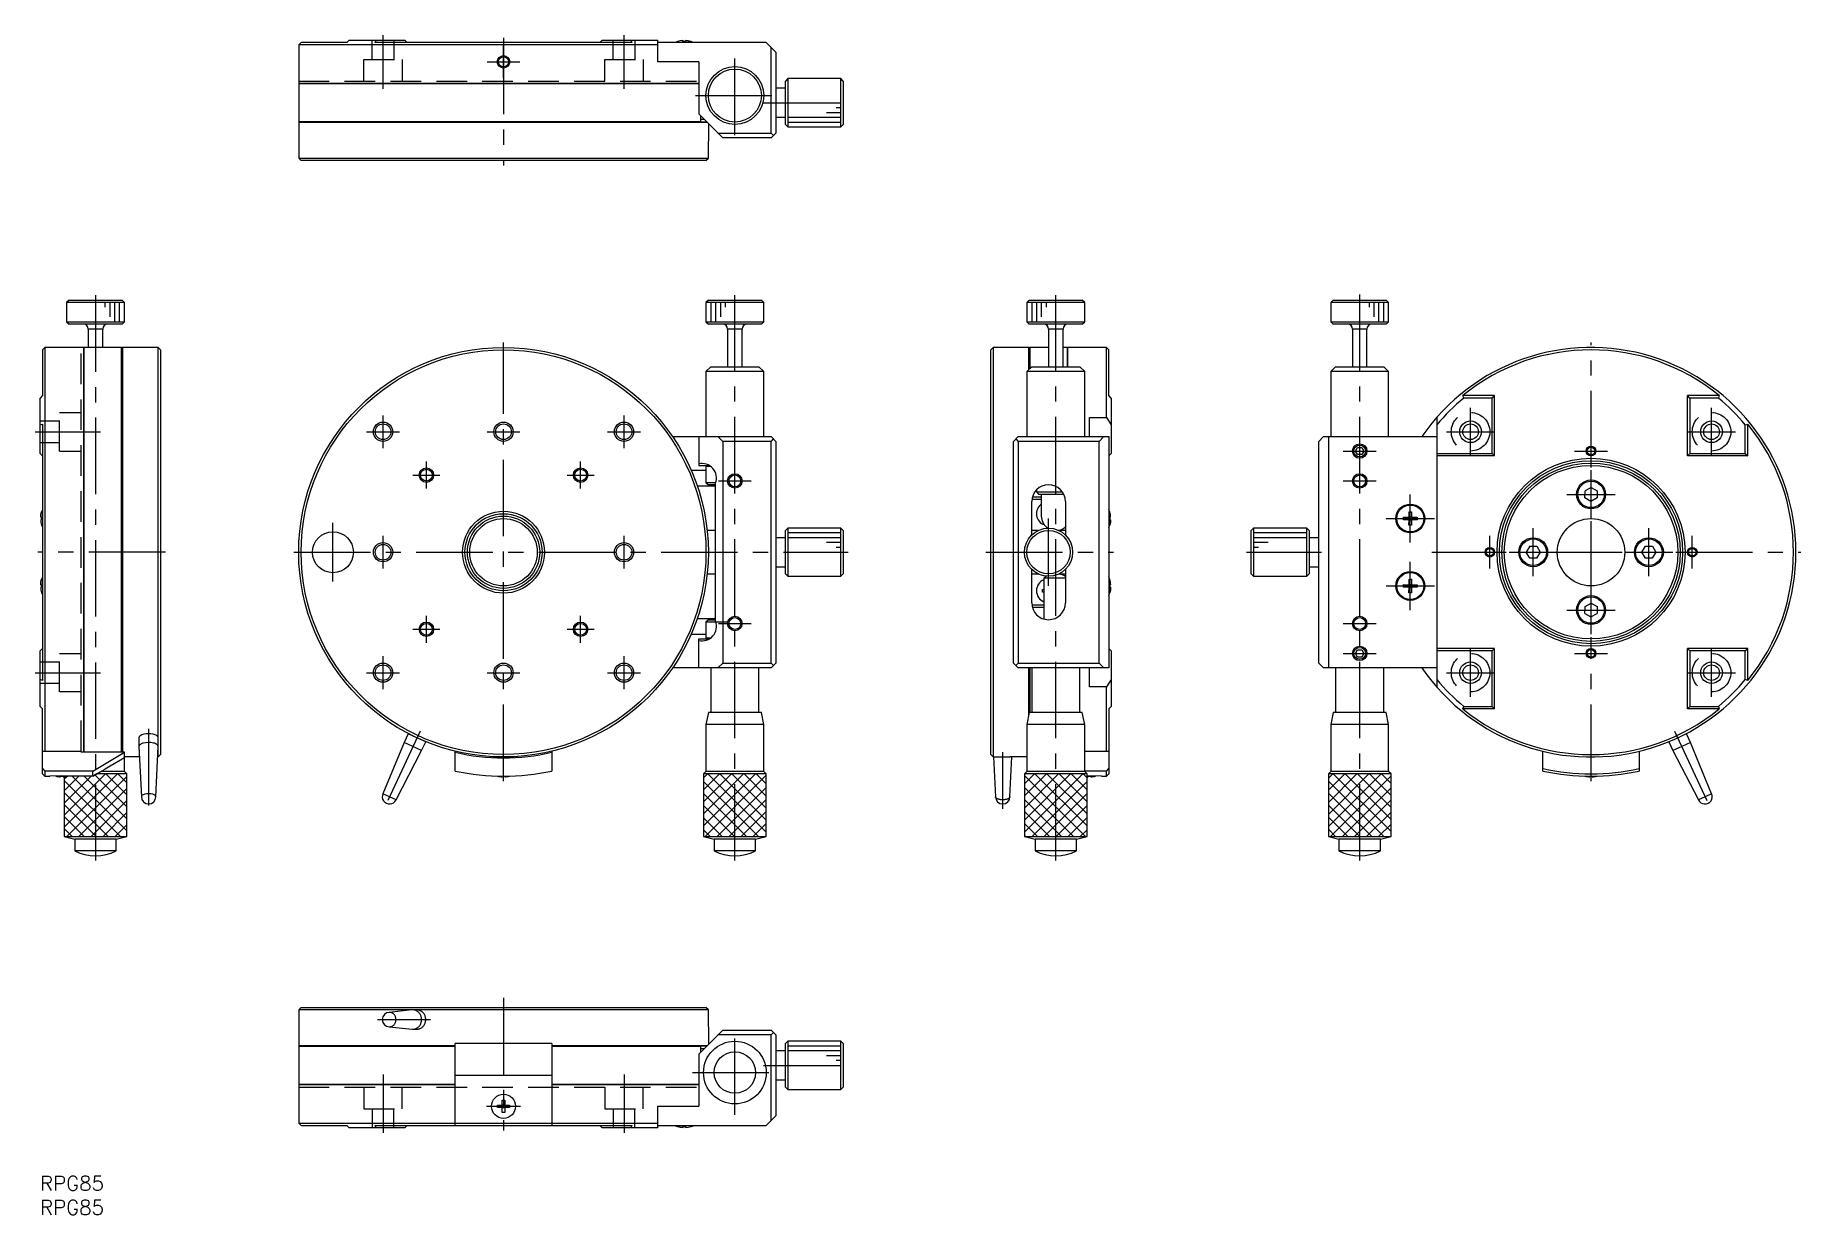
# Model space of a CAD drawing. Extents: x -1 to 365, y -8 to 237.
import ezdxf

# ---------------------------------------------------------------- set-up
doc = ezdxf.new("R2010")
doc.units = 0
doc.header["$LTSCALE"] = 0.5
doc.linetypes.add('CENTER', pattern=[50.8, 31.75, -6.35, 6.35, -6.35])
doc.linetypes.add('DASHED', pattern=[19.05, 12.7, -6.35])
for name, color, linetype in [('MSM_CENTER', 1, 'CENTER'), ('MSM_CONTINUOUS', 7, 'CONTINUOUS'), ('MSM_DASHED', 4, 'DASHED'), ('MSM_NARROW', 5, 'CONTINUOUS'), ('MSM_PART_NUMBER', 7, 'CONTINUOUS')]:
    doc.layers.add(name, color=color, linetype=linetype)
doc.styles.get("Standard").update_dxf_attribs({"font": 'txt.shx', "height": 3, "bigfont": 'bigfont.shx'})

# ---------------------------------------------------------------- blocks, each defined once
blk = doc.blocks.new('*U3')
at = {"layer": 'MSM_PART_NUMBER'}
blk.add_text('RPG85', height=3, dxfattribs=at).set_placement((0, -3))
blk = doc.blocks.new('*U4')
at = {"layer": 'MSM_PART_NUMBER'}
blk.add_text('RPG85', height=3, dxfattribs=at).set_placement((0, -8))

msp = doc.modelspace()

# ---------------------------------------------------------------- linework, layer by layer
at = {"layer": 'MSM_CENTER'}
for p, q in [((71.14855, 225.69198), (71.14855, 236.79198)), ((96.148549, 227.892003), (96.148549, 234.692003)), ((96.14855, 236.29198), (96.14855, 209.79198)), ((121.14855, 225.69198), (121.14855, 236.79198)), ((92.748549, 231.292003), (99.548549, 231.292003)), ((144.14855, 216.09198), (144.14855, 232.49198)), ((135.94855, 224.29198), (152.34855, 224.29198)), ((150.100152, 222.79198), (167.651754, 222.79198)), ((273.79373, 65.501822), (273.79373, 183.831829)), ((11.5, 182.831829), (11.5, 65.501822)), ((144.14855, 65.501822), (144.14855, 182.831829)), ((210.733641, 65.501822), (210.733641, 182.831829)), ((96.14855, 82.001829), (96.14855, 173.001829)), ((321.79373, 147.101829), (321.79373, 173.001829)), ((71.14855, 151.101829), (71.14855, 157.901829)), ((121.14855, 151.101829), (121.14855, 157.901829)), ((296.793731, 149.501829), (296.793729, 159.501832)), ((346.793731, 149.501829), (346.793729, 159.501832)), ((-1, 154.501829), (12.5, 154.501829)), ((67.74855, 154.501829), (74.54855, 154.501829)), ((92.74855, 154.501829), (99.54855, 154.501829)), ((117.74855, 154.501829), (124.54855, 154.501829)), ((291.79373, 154.501828), (301.793732, 154.50183)), ((341.79373, 154.501828), (351.793732, 154.50183)), ((270.39373, 150.501829), (277.19373, 150.501829)), ((318.39373, 150.501829), (325.19373, 150.501829)), ((80.14855, 142.701829), (80.14855, 148.301829)), ((112.14855, 142.701829), (112.14855, 148.301829)), ((77.34855, 145.501829), (82.94855, 145.501829)), ((109.34855, 145.501829), (114.94855, 145.501829)), ((140.74855, 144.301829), (147.54855, 144.301829)), ((270.39373, 144.301829), (277.19373, 144.301829)), ((321.793731, 136.501829), (321.793729, 146.501832)), ((284.293731, 131.501829), (284.293729, 141.501832)), ((316.79373, 141.501828), (326.793732, 141.50183)), ((60.74855, 123.401829), (60.74855, 135.601829)), ((209.233641, 122.501829), (209.233641, 136.501829)), ((279.29373, 136.501828), (289.293732, 136.50183)), ((321.79373, 120.101829), (321.79373, 138.901829)), ((71.14855, 126.101829), (71.14855, 132.901829)), ((121.14855, 126.101829), (121.14855, 132.901829)), ((300.79373, 126.101829), (300.79373, 132.901829)), ((309.793731, 124.501829), (309.793729, 134.501832)), ((333.793731, 124.501829), (333.793729, 134.501832)), ((342.79373, 126.101829), (342.79373, 132.901829)), ((26, 129.501829), (-0.5, 129.501829)), ((52.64855, 129.501829), (167.651754, 129.501829)), ((196.233641, 129.501829), (222.733641, 129.501829)), ((250.290526, 129.501829), (265.890526, 129.501829)), ((288.79373, 129.501829), (304.19373, 129.501829)), ((304.79373, 129.501828), (314.793732, 129.50183)), ((312.39373, 129.501829), (331.19373, 129.501829)), ((328.79373, 129.501828), (338.793732, 129.50183)), ((339.39373, 129.501829), (365.29373, 129.501829)), ((284.293731, 117.501829), (284.293729, 127.501832)), ((279.29373, 122.501828), (289.293732, 122.50183)), ((321.793731, 112.501829), (321.793729, 122.501832)), ((316.79373, 117.501828), (326.793732, 117.50183)), ((80.14855, 110.701829), (80.14855, 116.301829)), ((112.14855, 110.701829), (112.14855, 116.301829)), ((140.74855, 114.701829), (147.54855, 114.701829)), ((270.39373, 114.701829), (277.19373, 114.701829)), ((77.34855, 113.501829), (82.94855, 113.501829)), ((109.34855, 113.501829), (114.94855, 113.501829)), ((321.79373, 82.001829), (321.79373, 111.901829)), ((71.14855, 101.101829), (71.14855, 107.901829)), ((121.14855, 101.101829), (121.14855, 107.901829)), ((270.39373, 108.501829), (277.19373, 108.501829)), ((296.793731, 99.501829), (296.793729, 109.501832)), ((318.39373, 108.501829), (325.19373, 108.501829)), ((346.793731, 99.501829), (346.793729, 109.501832)), ((-1, 104.501829), (12.5, 104.501829)), ((67.74855, 104.501829), (74.54855, 104.501829)), ((92.74855, 104.501829), (99.54855, 104.501829)), ((117.74855, 104.501829), (124.54855, 104.501829)), ((291.79373, 104.501828), (301.793732, 104.50183)), ((341.79373, 104.501828), (351.793732, 104.50183)), ((22.5, 92.828984), (22.5, 76.248593)), ((78.821201, 92.34321), (71.425382, 76.482824)), ((339.121078, 92.343209), (346.516898, 76.482824)), ((199.733641, 76.248593), (199.733641, 88.001829)), ((96.14855, 37), (96.14855, 9.5)), ((69.981928, 32.5), (80.99989, 32.5)), ((144.14855, 12.700001), (144.14855, 30.299999)), ((150.100152, 23), (167.651754, 23)), ((71.14855, 21.1), (71.14855, 9)), ((121.14855, 21.1), (121.14855, 9)), ((135.348551, 21.5), (152.948549, 21.5)), ((92.64855, 14.499943), (99.648546, 14.499943))]:
    msp.add_line(p, q, dxfattribs=at)
at = {"layer": 'MSM_CONTINUOUS'}
for p, q in [((54.14855, 235.29198), (53.64855, 234.79198)), ((128.14855, 234.79198), (53.64855, 234.79198)), ((53.64855, 234.79198), (53.64855, 226.79198)), ((63.64855, 235.29198), (54.14855, 235.29198)), ((64.14855, 235.79198), (63.64855, 235.29198)), ((64.14855, 235.79198), (75.64855, 235.79198)), ((69.544979, 235.29198), (69.72413, 235.79198)), ((122.752121, 235.29198), (69.544979, 235.29198)), ((75.64855, 235.79198), (76.14855, 235.29198)), ((116.64855, 235.79198), (116.14855, 235.29198)), ((116.64855, 235.79198), (128.14855, 235.79198)), ((122.572971, 235.79198), (122.752121, 235.29198)), ((128.14855, 231.29198), (128.14855, 235.79198)), ((150.64855, 235.29198), (128.14855, 235.29198)), ((132.246352, 235.491338), (132.251823, 235.485184)), ((132.247114, 235.485184), (132.246352, 235.491338)), ((132.811052, 235.614873), (132.247114, 235.485184)), ((133.386206, 235.678441), (132.811052, 235.614873)), ((133.37589, 235.485184), (133.380997, 235.614873)), ((133.895868, 235.485184), (133.37589, 235.485184)), ((133.380997, 235.614873), (133.386206, 235.678441)), ((133.386206, 235.678441), (133.386206, 235.485665)), ((133.390916, 235.678441), (133.390916, 235.485877)), ((133.390916, 235.678441), (133.396125, 235.614873)), ((133.396125, 235.614873), (133.401232, 235.485184)), ((133.64855, 235.491338), (133.921211, 235.485184)), ((133.900976, 235.614873), (133.895868, 235.485184)), ((133.906185, 235.678441), (133.900976, 235.614873)), ((134.48134, 235.614873), (133.906185, 235.678441)), ((133.910894, 235.678441), (133.910894, 235.678194)), ((133.910894, 235.678441), (134.486049, 235.614873)), ((135.045277, 235.485184), (134.48134, 235.614873)), ((134.486049, 235.614873), (135.049987, 235.485184)), ((135.050748, 235.491338), (135.045277, 235.485184)), ((152.64855, 233.29198), (150.64855, 235.29198)), ((136.64855, 231.29198), (128.14855, 231.29198)), ((136.64855, 231.29198), (136.64855, 220.49198)), ((151.64855, 216.49198), (151.64855, 234.29198)), ((152.64855, 233.29198), (152.64855, 216.49198)), ((155.151754, 227.79198), (154.651754, 227.29198)), ((154.651754, 218.29198), (154.651754, 227.29198)), ((155.151754, 227.79198), (155.151754, 217.79198)), ((166.151754, 227.79198), (155.151754, 227.79198)), ((166.151754, 217.79198), (166.151754, 227.79198)), ((166.651754, 227.29198), (166.151754, 227.79198)), ((166.651754, 227.29198), (166.651754, 218.292242)), ((136.64855, 226.79198), (53.64855, 226.79198)), ((53.74855, 226.79198), (53.64855, 226.69198)), ((136.64855, 226.69198), (53.64855, 226.69198)), ((53.64855, 226.69198), (53.64855, 218.89198)), ((154.651754, 225.79198), (152.64855, 225.79198)), ((136.64855, 220.49198), (141.64855, 215.49198)), ((137.063095, 218.89198), (137.063095, 220.077435)), ((152.64855, 219.79198), (154.651754, 219.79198)), ((53.64855, 218.89198), (137.063095, 218.89198)), ((53.64855, 218.89198), (53.74855, 218.79198)), ((53.64855, 218.69198), (53.74855, 218.79198)), ((53.64855, 218.69198), (53.64855, 214.79198)), ((138.44855, 218.69198), (53.64855, 218.69198)), ((138.34855, 218.79198), (53.74855, 218.79198)), ((137.063095, 218.89198), (136.959211, 218.79198)), ((137.84855, 219.29198), (137.063095, 219.29198)), ((138.64855, 218.49198), (138.64855, 214.79198)), ((140.64855, 216.49198), (151.64855, 216.49198)), ((152.14855, 215.99198), (151.64855, 216.49198)), ((151.64855, 215.49198), (152.64855, 216.49198)), ((154.651754, 218.29198), (155.151754, 217.79198)), ((155.151754, 217.79198), (166.151754, 217.79198)), ((166.151754, 217.79198), (166.651754, 218.29198)), ((53.64855, 214.74197), (53.64855, 211.29198)), ((138.64855, 211.29198), (138.64855, 214.74197)), ((151.64855, 215.49198), (141.64855, 215.49198)), ((53.64855, 211.29198), (138.64855, 211.29198)), ((53.64855, 211.29198), (54.14855, 210.79198)), ((138.14855, 210.79198), (54.14855, 210.79198)), ((138.14855, 210.79198), (138.64855, 211.29198)), ((6, 181.831829), (5.5, 181.331829)), ((17.5, 181.331829), (5.5, 181.331829)), ((5.5, 181.331829), (5.5, 177.331829)), ((6, 181.831829), (17, 181.831829)), ((17.5, 181.331829), (17, 181.831829)), ((17.5, 177.331829), (17.5, 181.331829)), ((138.64855, 181.831829), (138.14855, 181.331829)), ((150.14855, 181.331829), (138.14855, 181.331829)), ((138.14855, 181.331829), (138.14855, 177.331829)), ((138.64855, 181.831829), (149.64855, 181.831829)), ((150.14855, 181.331829), (149.64855, 181.831829)), ((150.14855, 177.331829), (150.14855, 181.331829)), ((205.233641, 181.831829), (204.733641, 181.331829)), ((216.733641, 181.331829), (204.733641, 181.331829)), ((204.733641, 181.331829), (204.733641, 177.331829)), ((205.233641, 181.831829), (216.233641, 181.831829)), ((216.733641, 181.331829), (216.233641, 181.831829)), ((216.733641, 177.331829), (216.733641, 181.331829)), ((268.29373, 181.831829), (267.79373, 181.331829)), ((279.79373, 181.331829), (267.79373, 181.331829)), ((267.79373, 181.331829), (267.79373, 177.331829)), ((268.29373, 181.831829), (279.29373, 181.831829)), ((279.79373, 181.331829), (279.29373, 181.831829)), ((279.79373, 177.331829), (279.79373, 181.331829)), ((5.5, 177.331829), (17.5, 177.331829)), ((5.5, 177.331829), (6, 176.831829)), ((17, 176.831829), (6, 176.831829)), ((13.000005, 175.831829), (9.999995, 175.831829)), ((10, 175.831829), (10, 172.001829)), ((13, 172.001829), (13, 175.831829)), ((17, 176.831829), (17.5, 177.331829)), ((138.14855, 177.331829), (150.14855, 177.331829)), ((138.14855, 177.331829), (138.64855, 176.831829)), ((149.64855, 176.831829), (138.64855, 176.831829)), ((145.648555, 175.831829), (142.648545, 175.831829)), ((142.64855, 175.831829), (142.64855, 168.001848)), ((145.64855, 168.001848), (145.64855, 175.831829)), ((149.64855, 176.831829), (150.14855, 177.331829)), ((204.733641, 177.331829), (216.733641, 177.331829)), ((204.733641, 177.331829), (205.233641, 176.831829)), ((216.233641, 176.831829), (205.233641, 176.831829)), ((212.233646, 175.831829), (209.233636, 175.831829)), ((209.233641, 175.831829), (209.233641, 168.001829)), ((212.233641, 168.001829), (212.233641, 175.831829)), ((216.233641, 176.831829), (216.733641, 177.331829)), ((267.79373, 177.331829), (279.79373, 177.331829)), ((267.79373, 177.331829), (268.29373, 176.831829)), ((279.29373, 176.831829), (268.29373, 176.831829)), ((275.293735, 175.831829), (272.293725, 175.831829)), ((272.29373, 175.831829), (272.29373, 168.001848)), ((275.29373, 168.001848), (275.29373, 175.831829)), ((279.29373, 176.831829), (279.79373, 177.331829)), ((1, 172.001829), (0.5, 171.501829)), ((0.5, 171.501829), (0.5, 162.001829)), ((1, 172.001829), (1, 88.195049)), ((3.200005, 172.001829), (1, 172.001829)), ((4.5, 171.981942), (3.200005, 172.001829)), ((5.575313, 171.995549), (4.5, 171.981942)), ((5.799995, 172.001829), (5.575313, 171.995549)), ((9, 172.001829), (5.799995, 172.001829)), ((9, 172.001829), (9, 87.9893)), ((9.1, 172.001829), (9, 171.901829)), ((9.1, 172.001829), (9.1, 87.9893)), ((16.9, 172.001829), (9.1, 172.001829)), ((16.9, 87.9893), (16.9, 172.001829)), ((17, 171.901829), (16.9, 172.001829)), ((17, 171.901829), (17.1, 172.001829)), ((17, 87.9893), (17, 171.901829)), ((17.1, 172.001829), (17.1, 87.9893)), ((24.5, 172.001829), (17.1, 172.001829)), ((24.5, 87.001829), (24.5, 172.001829)), ((25, 171.501829), (24.5, 172.001829)), ((25, 171.501829), (25, 87.501829)), ((197.733641, 172.001829), (197.233641, 171.501829)), ((197.233641, 87.501829), (197.233641, 171.501829)), ((197.733641, 172.001829), (197.733641, 87.001829)), ((205.133641, 172.001829), (197.733641, 172.001829)), ((205.233641, 171.901829), (205.133641, 172.001829)), ((205.133641, 167.401829), (205.133641, 172.001829)), ((205.333641, 172.001829), (205.233641, 171.901829)), ((205.233641, 171.901829), (205.233641, 167.501829)), ((205.333641, 172.001829), (205.333641, 167.601829)), ((209.233641, 172.001829), (205.333641, 172.001829)), ((213.133641, 172.001829), (212.233641, 172.001829)), ((213.133641, 168.001829), (213.133641, 172.001829)), ((213.233641, 171.901829), (213.133641, 172.001829)), ((221.233641, 172.001829), (213.233641, 172.001829)), ((213.233641, 168.001829), (213.233641, 172.001829)), ((221.233641, 157.470561), (221.233641, 172.001829)), ((221.733641, 171.501829), (221.233641, 172.001829)), ((221.733641, 162.001829), (221.733641, 171.501829)), ((139.14855, 168.001829), (138.14855, 167.001829)), ((150.14855, 167.001829), (138.14855, 167.001829)), ((138.14855, 167.001829), (138.14855, 153.501829)), ((139.14855, 168.001829), (149.14855, 168.001829)), ((150.14855, 167.001829), (149.14855, 168.001829)), ((150.14855, 153.501829), (150.14855, 167.001829)), ((205.733641, 168.001829), (204.733641, 167.001829)), ((216.733641, 167.001829), (204.733641, 167.001829)), ((204.733641, 167.001829), (204.733641, 153.501829)), ((205.733641, 168.001829), (215.733641, 168.001829)), ((216.733641, 167.001829), (215.733641, 168.001829)), ((216.733641, 153.501829), (216.733641, 167.001829)), ((268.79373, 168.001829), (267.79373, 167.001829)), ((279.79373, 167.001829), (267.79373, 167.001829)), ((267.79373, 167.001829), (267.79373, 153.501829)), ((268.79373, 168.001829), (278.79373, 168.001829)), ((279.79373, 167.001829), (278.79373, 168.001829)), ((279.79373, 153.501829), (279.79373, 167.001829)), ((0.5, 162.001829), (0, 161.501829)), ((0, 150.001829), (0, 161.501829)), ((222.233641, 161.501829), (221.733641, 162.001829)), ((222.233641, 161.501829), (222.233641, 150.001829)), ((295.369309, 161.501829), (295.190159, 162.001829)), ((301.79373, 162.001829), (295.190159, 162.001829)), ((301.29373, 161.501829), (295.369309, 161.501829)), ((301.29373, 161.501829), (301.79373, 162.001829)), ((301.29373, 150.001829), (301.29373, 161.501829)), ((301.79373, 149.501829), (301.79373, 162.001829)), ((342.29373, 161.501829), (341.79373, 162.001829)), ((348.397301, 162.001829), (341.79373, 162.001829)), ((341.79373, 149.501829), (341.79373, 162.001829)), ((348.21815, 161.501829), (342.29373, 161.501829)), ((342.29373, 161.501829), (342.29373, 150.001829)), ((348.397301, 162.001829), (348.21815, 161.501829)), ((0, 155.926249), (0.5, 156.1054)), ((0.5, 156.1054), (0.5, 102.898257)), ((217.733641, 157.470561), (221.233641, 157.470561)), ((217.733641, 153.501829), (217.733641, 157.470561)), ((221.233641, 157.470561), (222.233641, 155.926249)), ((289.79373, 157.470561), (289.79373, 101.533096)), ((353.79373, 155.926249), (354.29373, 156.1054)), ((353.79373, 150.001829), (353.79373, 155.926249)), ((354.29373, 149.501829), (354.29373, 156.1054)), ((131.22347, 153.501829), (151.64855, 153.501829)), ((136.64855, 153.501829), (136.64855, 147.501829)), ((141.64855, 152.501829), (140.64855, 153.501829)), ((141.64855, 152.501829), (141.64855, 106.501829)), ((151.64855, 152.501829), (141.64855, 152.501829)), ((152.64855, 152.501829), (151.64855, 153.501829)), ((151.64855, 152.501829), (152.14855, 153.001829)), ((151.64855, 106.501829), (151.64855, 152.501829)), ((152.64855, 152.501829), (152.64855, 106.501829)), ((201.933641, 152.501829), (202.933641, 153.501829)), ((201.933641, 106.501829), (201.933641, 152.501829)), ((202.433641, 153.001829), (202.933641, 152.501829)), ((202.933641, 153.501829), (221.733641, 153.501829)), ((219.733641, 152.501829), (202.933641, 152.501829)), ((202.933641, 152.501829), (202.933641, 106.501829)), ((219.733641, 152.501829), (220.733641, 153.501829)), ((219.733641, 106.501829), (219.733641, 152.501829)), ((221.733641, 153.501829), (221.733641, 105.501829)), ((265.29373, 152.501829), (266.29373, 153.501829)), ((265.29373, 106.501829), (265.29373, 152.501829)), ((266.29373, 153.501829), (289.79373, 153.501829)), ((267.29373, 153.501829), (267.29373, 105.501829)), ((272.927704, 150.501829), (273.360717, 151.251829)), ((273.360717, 149.751829), (272.927704, 150.501829)), ((273.360717, 151.251829), (274.226742, 151.251829)), ((274.226742, 151.251829), (274.659755, 150.501829)), ((274.659755, 150.501829), (274.226742, 149.751829)), ((0, 150.001829), (0.5, 149.501829)), ((135.074942, 146.560141), (138.14855, 146.560141)), ((136.64855, 147.501829), (138.845213, 147.501829)), ((138.34855, 147.501829), (138.14855, 147.301829)), ((139.14855, 147.301829), (138.14855, 147.301829)), ((138.14855, 147.301829), (138.14855, 144.001829)), ((221.733641, 149.501829), (222.233641, 150.001829)), ((274.226742, 149.751829), (273.360717, 149.751829)), ((289.79373, 150.001829), (301.29373, 150.001829)), ((301.79373, 149.501829), (289.79373, 149.501829)), ((301.29373, 150.001829), (301.79373, 149.501829)), ((342.29373, 150.001829), (341.79373, 149.501829)), ((354.29373, 149.501829), (341.79373, 149.501829)), ((342.29373, 150.001829), (353.79373, 150.001829)), ((353.79373, 150.001829), (354.29373, 149.501829)), ((140.14855, 143.243516), (136.365661, 143.243516)), ((138.14855, 144.001829), (140.210368, 144.001829)), ((138.14855, 144.001829), (138.64855, 143.501829)), ((140.14855, 143.501829), (138.64855, 143.501829)), ((140.14855, 115.178862), (140.14855, 143.824796)), ((321.806802, 142.945145), (320.550317, 142.234808)), ((321.806802, 142.945145), (323.050214, 142.212166)), ((205.733641, 133.072543), (205.733641, 140.001829)), ((205.76954, 140.501829), (207.733641, 140.501829)), ((205.879539, 141.001829), (207.733641, 141.001829)), ((206.733641, 142.451318), (206.733641, 142.001829)), ((206.733641, 142.001829), (212.105923, 142.001829)), ((206.733641, 142.001829), (207.233641, 141.501829)), ((212.395919, 141.501829), (207.233641, 141.501829)), ((207.733641, 141.501829), (207.733641, 137.001829)), ((212.733641, 140.001829), (212.733641, 133.072543)), ((320.537245, 140.791491), (320.550317, 142.234808)), ((321.780658, 140.058512), (320.537245, 140.791491)), ((323.037142, 140.76885), (321.780658, 140.058512)), ((323.050214, 142.212166), (323.037142, 140.76885)), ((0.113538, 136.764173), (0.177107, 137.339327)), ((0.177107, 137.334618), (0.113538, 136.759463)), ((0.113538, 136.764173), (0.113786, 136.764173)), ((0.113538, 136.759463), (0.177107, 136.754254)), ((0.113538, 136.244194), (0.177107, 136.249403)), ((0.113538, 136.244194), (0.306102, 136.244194)), ((0.113538, 136.239485), (0.306315, 136.239485)), ((0.177107, 136.234275), (0.113538, 136.239485)), ((0.113538, 136.239485), (0.177107, 135.66433)), ((0.177107, 137.339327), (0.306795, 137.903265)), ((0.306795, 137.898556), (0.177107, 137.334618)), ((0.177107, 136.754254), (0.306795, 136.749146)), ((0.177107, 136.249403), (0.306795, 136.254511)), ((0.306795, 136.229168), (0.177107, 136.234275)), ((0.177107, 135.66433), (0.306795, 135.100392)), ((0.300642, 137.904027), (0.306795, 137.898556)), ((0.300642, 136.501829), (0.306795, 136.774489)), ((0.306795, 136.749146), (0.306795, 136.229168)), ((221.933, 137.904027), (221.926846, 137.898556)), ((221.926846, 137.903265), (221.933, 137.904027)), ((222.056534, 137.339327), (221.926846, 137.903265)), ((221.926846, 136.254511), (221.926846, 136.774489)), ((221.926846, 136.774489), (222.056534, 136.769382)), ((222.056534, 136.754254), (221.926846, 136.749146)), ((221.933, 136.501829), (221.926846, 136.229168)), ((222.056534, 136.249403), (221.926846, 136.254511)), ((221.926846, 135.105102), (222.056534, 135.669039)), ((222.056534, 135.66433), (221.926846, 135.100392)), ((222.120103, 136.764173), (221.927326, 136.764173)), ((222.120103, 136.759463), (221.927539, 136.759463)), ((222.120103, 136.764173), (222.056534, 137.339327)), ((222.056534, 136.769382), (222.120103, 136.764173)), ((222.120103, 136.759463), (222.056534, 136.754254)), ((222.120103, 136.244194), (222.056534, 136.249403)), ((222.056534, 135.669039), (222.120103, 136.244194)), ((222.120103, 136.239485), (222.056534, 135.66433)), ((222.120103, 136.239485), (222.119855, 136.239485)), ((282.892293, 136.254511), (282.897003, 136.774489)), ((284.031386, 136.244194), (282.892293, 136.254511)), ((282.897003, 136.774489), (284.036095, 136.764173)), ((283.961947, 136.244823), (283.966656, 136.764802)), ((284.021069, 135.105102), (284.031386, 136.244194)), ((284.021069, 135.105102), (284.030757, 136.174755)), ((284.030757, 136.174755), (284.031386, 136.244194)), ((284.550735, 136.170046), (284.030757, 136.174755)), ((284.036095, 136.764173), (284.046412, 137.903265)), ((284.036095, 136.764173), (284.036724, 136.833612)), ((284.046412, 137.903265), (284.036724, 136.833612)), ((284.036724, 136.833612), (284.556703, 136.828902)), ((284.046412, 137.903265), (284.56639, 137.898556)), ((284.551364, 136.239485), (284.541048, 135.100392)), ((285.690457, 136.229168), (284.551364, 136.239485)), ((284.56639, 137.898556), (284.556074, 136.759463)), ((284.556074, 136.759463), (285.695166, 136.749146)), ((284.625513, 136.758834), (284.620803, 136.238856)), ((285.695166, 136.749146), (285.690457, 136.229168)), ((0.300642, 135.099631), (0.306795, 135.105102)), ((0.306795, 135.100392), (0.300642, 135.099631)), ((140.14855, 134.001829), (138.409644, 134.001829)), ((154.651754, 132.501829), (152.64855, 132.501829)), ((155.151754, 134.501829), (154.651754, 134.001829)), ((154.651754, 125.001829), (154.651754, 134.001829)), ((155.151754, 134.501829), (155.151754, 124.501829)), ((166.151754, 134.501829), (155.151754, 134.501829)), ((166.151754, 124.501829), (166.151754, 134.501829)), ((166.651754, 134.001829), (166.151754, 134.501829)), ((166.651754, 134.001829), (166.651754, 125.001829)), ((207.054192, 134.001829), (205.733641, 134.001829)), ((212.733641, 134.001829), (211.413091, 134.001829)), ((221.933, 135.099631), (221.926846, 135.105102)), ((251.790526, 134.501829), (251.290526, 134.001829)), ((251.290526, 125.001829), (251.290526, 134.001829)), ((251.790526, 134.501829), (251.790526, 124.501829)), ((262.790526, 134.501829), (251.790526, 134.501829)), ((262.790526, 124.501829), (262.790526, 134.501829)), ((263.290526, 134.001829), (262.790526, 134.501829)), ((263.290526, 134.001829), (263.290526, 125.001829)), ((265.29373, 132.501829), (263.290526, 132.501829)), ((284.541048, 135.100392), (284.021069, 135.105102)), ((309.083392, 130.758313), (308.350413, 129.514901)), ((309.060751, 128.258416), (308.350413, 129.514901)), ((310.504067, 128.245344), (309.060751, 128.258416)), ((309.083392, 130.758313), (310.526709, 130.745241)), ((311.237046, 129.488757), (310.504067, 128.245344)), ((310.526709, 130.745241), (311.237046, 129.488757)), ((332.350413, 129.514901), (333.083392, 130.758313)), ((333.060751, 128.258416), (332.350413, 129.514901)), ((334.504067, 128.245344), (333.060751, 128.258416)), ((333.083392, 130.758313), (334.526709, 130.745241)), ((335.237046, 129.488757), (334.504067, 128.245344)), ((334.526709, 130.745241), (335.237046, 129.488757)), ((138.409644, 125.001829), (140.14855, 125.001829)), ((152.64855, 126.501829), (154.651754, 126.501829)), ((154.651754, 125.001829), (155.151754, 124.501829)), ((166.151754, 124.501829), (166.651754, 125.001829)), ((205.733641, 119.001829), (205.733641, 125.931114)), ((205.733641, 125.001829), (207.054192, 125.001829)), ((211.413091, 125.001829), (212.733641, 125.001829)), ((212.733641, 125.931114), (212.733641, 119.001829)), ((251.290526, 125.001829), (251.790526, 124.501829)), ((262.790526, 124.501829), (263.290526, 125.001829)), ((263.290526, 126.501829), (265.29373, 126.501829)), ((0.113538, 122.764173), (0.177107, 123.339327)), ((0.177107, 123.334618), (0.113538, 122.759463)), ((0.113538, 122.764173), (0.113786, 122.764173)), ((0.113538, 122.759463), (0.177107, 122.754254)), ((0.113538, 122.244194), (0.177107, 122.249403)), ((0.113538, 122.244194), (0.306102, 122.244194)), ((0.113538, 122.239485), (0.306315, 122.239485)), ((0.177107, 122.234275), (0.113538, 122.239485)), ((0.113538, 122.239485), (0.177107, 121.66433)), ((0.177107, 123.339327), (0.306795, 123.903265)), ((0.306795, 123.898556), (0.177107, 123.334618)), ((0.177107, 122.754254), (0.306795, 122.749146)), ((0.177107, 122.249403), (0.306795, 122.254511)), ((0.306795, 122.229168), (0.177107, 122.234275)), ((0.177107, 121.66433), (0.306795, 121.100392)), ((0.300642, 123.904027), (0.306795, 123.898556)), ((0.300642, 122.501829), (0.306795, 122.774489)), ((0.300642, 121.099631), (0.306795, 121.105102)), ((0.306795, 121.100392), (0.300642, 121.099631)), ((0.306795, 122.749146), (0.306795, 122.229168)), ((155.151754, 124.501829), (166.151754, 124.501829)), ((207.975052, 121.241829), (207.975052, 121.761829)), ((207.975052, 121.761829), (208.190557, 121.761829)), ((208.190557, 121.241829), (207.975052, 121.241829)), ((212.733641, 124.12432), (208.233645, 124.12432)), ((208.233645, 124.12432), (208.233645, 115.647725)), ((221.933, 123.904027), (221.926846, 123.898556)), ((221.926846, 123.903265), (221.933, 123.904027)), ((222.056534, 123.339327), (221.926846, 123.903265)), ((221.926846, 122.254511), (221.926846, 122.774489)), ((221.926846, 122.774489), (222.056534, 122.769382)), ((222.056534, 122.754254), (221.926846, 122.749146)), ((221.933, 122.501829), (221.926846, 122.229168)), ((222.056534, 122.249403), (221.926846, 122.254511)), ((221.926846, 121.105102), (222.056534, 121.669039)), ((222.056534, 121.66433), (221.926846, 121.100392)), ((221.933, 121.099631), (221.926846, 121.105102)), ((222.120103, 122.764173), (221.927326, 122.764173)), ((222.120103, 122.759463), (221.927539, 122.759463)), ((222.120103, 122.764173), (222.056534, 123.339327)), ((222.056534, 122.769382), (222.120103, 122.764173)), ((222.120103, 122.759463), (222.056534, 122.754254)), ((222.120103, 122.244194), (222.056534, 122.249403)), ((222.056534, 121.669039), (222.120103, 122.244194)), ((222.120103, 122.239485), (222.056534, 121.66433)), ((222.120103, 122.239485), (222.119855, 122.239485)), ((251.790526, 124.501829), (262.790526, 124.501829)), ((282.892293, 122.254511), (282.897003, 122.774489)), ((284.031386, 122.244194), (282.892293, 122.254511)), ((282.897003, 122.774489), (284.036095, 122.764173)), ((283.961947, 122.244823), (283.966656, 122.764802)), ((284.021069, 121.105102), (284.031386, 122.244194)), ((284.021069, 121.105102), (284.030757, 122.174755)), ((284.541048, 121.100392), (284.021069, 121.105102)), ((284.030757, 122.174755), (284.031386, 122.244194)), ((284.550735, 122.170046), (284.030757, 122.174755)), ((284.036095, 122.764173), (284.046412, 123.903265)), ((284.036095, 122.764173), (284.036724, 122.833612)), ((284.046412, 123.903265), (284.036724, 122.833612)), ((284.036724, 122.833612), (284.556703, 122.828902)), ((284.046412, 123.903265), (284.56639, 123.898556)), ((284.551364, 122.239485), (284.541048, 121.100392)), ((285.690457, 122.229168), (284.551364, 122.239485)), ((284.56639, 123.898556), (284.556074, 122.759463)), ((284.556074, 122.759463), (285.695166, 122.749146)), ((284.625513, 122.758834), (284.620803, 122.238856)), ((285.695166, 122.749146), (285.690457, 122.229168)), ((208.233645, 118.501829), (205.76954, 118.501829)), ((208.233645, 118.001829), (205.879539, 118.001829)), ((320.537245, 116.791491), (320.550317, 118.234808)), ((320.550317, 118.234808), (321.806802, 118.945145)), ((321.806802, 118.945145), (323.050214, 118.212166)), ((323.050214, 118.212166), (323.037142, 116.76885)), ((136.365661, 115.760141), (140.14855, 115.760141)), ((138.64855, 115.501829), (138.14855, 115.001829)), ((142.678843, 115.001829), (138.14855, 115.001829)), ((138.14855, 115.001829), (138.14855, 111.701829)), ((138.64855, 115.501829), (140.14855, 115.501829)), ((320.537245, 116.791491), (321.780658, 116.058512)), ((321.780658, 116.058512), (323.037142, 116.76885)), ((138.14855, 112.443516), (135.074942, 112.443516)), ((136.64855, 105.501829), (136.64855, 111.501829)), ((136.64855, 111.501829), (138.845213, 111.501829)), ((138.14855, 111.701829), (139.14855, 111.701829)), ((138.14855, 111.701829), (138.34855, 111.501829)), ((0, 109.001829), (0.5, 109.501829)), ((0, 97.501829), (0, 109.001829)), ((140.64855, 105.501829), (141.64855, 106.501829)), ((141.64855, 106.501829), (151.64855, 106.501829)), ((152.14855, 106.001829), (151.64855, 106.501829)), ((151.64855, 105.501829), (152.64855, 106.501829)), ((202.933641, 105.501829), (201.933641, 106.501829)), ((202.933641, 106.501829), (202.433641, 106.001829)), ((202.933641, 106.501829), (219.733641, 106.501829)), ((220.733641, 105.501829), (219.733641, 106.501829)), ((222.233641, 109.001829), (221.733641, 109.501829)), ((222.233641, 109.001829), (222.233641, 97.501829)), ((266.29373, 105.501829), (265.29373, 106.501829)), ((272.927704, 108.501829), (273.360717, 109.251829)), ((273.360717, 107.751829), (272.927704, 108.501829)), ((273.360717, 109.251829), (274.226742, 109.251829)), ((274.226742, 107.751829), (273.360717, 107.751829)), ((274.226742, 109.251829), (274.659755, 108.501829)), ((274.659755, 108.501829), (274.226742, 107.751829)), ((301.79373, 109.501829), (289.79373, 109.501829)), ((301.29373, 109.001829), (289.79373, 109.001829)), ((301.29373, 109.001829), (301.79373, 109.501829)), ((301.29373, 97.501829), (301.29373, 109.001829)), ((301.79373, 97.001829), (301.79373, 109.501829)), ((341.79373, 97.001829), (341.79373, 109.501829)), ((342.29373, 109.001829), (341.79373, 109.501829)), ((354.29373, 109.501829), (341.79373, 109.501829)), ((342.29373, 109.001829), (342.29373, 97.501829)), ((353.79373, 109.001829), (342.29373, 109.001829)), ((353.79373, 109.001829), (354.29373, 109.501829)), ((353.79373, 103.077408), (353.79373, 109.001829)), ((354.29373, 102.898257), (354.29373, 109.501829)), ((0.5, 102.898257), (0, 103.077408)), ((151.64855, 105.501829), (131.22347, 105.501829)), ((139.14855, 105.501829), (139.14855, 96.251829)), ((149.14855, 96.251829), (149.14855, 105.501829)), ((221.733641, 105.501829), (202.933641, 105.501829)), ((205.133641, 95.751813), (205.133641, 105.501829)), ((205.233641, 105.536279), (205.233641, 96.251829)), ((205.333641, 105.501829), (205.333641, 96.251829)), ((205.733641, 105.501829), (205.733641, 96.251829)), ((215.733641, 96.251829), (215.733641, 105.501829)), ((217.733641, 101.533096), (217.733641, 105.501829)), ((222.233641, 103.077408), (221.233641, 101.533096)), ((289.79373, 105.501829), (266.29373, 105.501829)), ((268.79373, 105.501829), (268.79373, 96.251829)), ((278.79373, 96.251829), (278.79373, 105.501829)), ((354.29373, 102.898257), (353.79373, 103.077408)), ((221.233641, 101.533096), (217.733641, 101.533096)), ((221.233641, 88.195049), (221.233641, 101.533096)), ((0, 97.501829), (0.5, 97.001829)), ((0.5, 83.501829), (0.5, 97.001829)), ((138.648553, 96.251829), (138.148554, 93.75183)), ((149.648547, 96.251829), (138.648553, 96.251829)), ((150.148546, 93.75183), (149.648547, 96.251829)), ((205.233644, 96.251829), (204.733645, 93.75183)), ((216.233638, 96.251829), (205.233644, 96.251829)), ((216.733637, 93.75183), (216.233638, 96.251829)), ((221.733641, 97.001829), (222.233641, 97.501829)), ((221.733641, 97.001829), (221.733641, 83.501829)), ((268.293733, 96.251829), (267.793734, 93.75183)), ((279.293727, 96.251829), (268.293733, 96.251829)), ((279.793726, 93.75183), (279.293727, 96.251829)), ((295.190159, 97.001829), (295.369309, 97.501829)), ((301.79373, 97.001829), (295.190159, 97.001829)), ((295.369309, 97.501829), (301.29373, 97.501829)), ((301.29373, 97.501829), (301.79373, 97.001829)), ((342.29373, 97.501829), (341.79373, 97.001829)), ((348.397301, 97.001829), (341.79373, 97.001829)), ((342.29373, 97.501829), (348.21815, 97.501829)), ((348.21815, 97.501829), (348.397301, 97.001829)), ((76.374659, 91.828984), (75.529422, 90.016369)), ((78.187274, 90.983748), (76.374659, 91.828984)), ((150.148546, 93.75183), (138.148554, 93.75183)), ((138.148554, 93.75183), (138.148554, 84.001825)), ((150.148546, 84.001825), (150.148546, 93.75183)), ((204.733645, 93.75183), (204.733645, 84.001825)), ((216.733637, 93.75183), (204.733645, 93.75183)), ((216.733637, 84.001825), (216.733637, 93.75183)), ((279.793726, 93.75183), (267.793734, 93.75183)), ((267.793734, 93.75183), (267.793734, 84.001825)), ((279.793726, 84.001825), (279.793726, 93.75183)), ((342.412858, 90.016369), (341.567621, 91.828984)), ((0.5, 88.195049), (8.5, 88.195049)), ((8.5, 87.9893), (8.5, 88.195049)), ((17.5, 87.9893), (8.5, 87.9893)), ((10.918207, 84.089826), (17.5, 87.9893)), ((17.5, 86.801829), (17.5, 87.9893)), ((20.5, 90.983749), (20.5, 89.171133)), ((20.500412, 89.153996), (21.000016, 78.741851)), ((23.999985, 78.741851), (24.5, 89.162562)), ((75.529422, 90.016369), (71.122466, 79.38252)), ((73.841389, 78.114665), (79.154653, 88.325896)), ((79.154653, 88.325896), (75.529422, 90.016369)), ((79.99989, 90.138511), (78.187274, 90.983748)), ((79.154653, 88.325896), (79.99989, 90.138511)), ((86.14855, 84.089826), (86.14855, 88.195049)), ((106.14855, 88.195049), (106.14855, 84.089826)), ((216.733637, 88.195049), (221.733641, 88.195049)), ((311.79373, 84.089826), (311.79373, 88.195049)), ((331.79373, 88.195049), (331.79373, 84.089826)), ((337.94239, 90.138511), (338.787627, 88.325896)), ((340.600242, 89.171132), (338.787627, 88.325896)), ((338.787627, 88.325896), (344.100891, 78.114665)), ((342.412858, 90.016369), (340.600242, 89.171132)), ((346.819814, 79.38252), (342.412858, 90.016369)), ((0.5, 84.60194), (1, 84.089826)), ((13.5, 84.492428), (13, 84.203752)), ((14.5, 85.069778), (13.5, 84.492428)), ((17.5, 86.801829), (14.5, 85.069778)), ((20.603678, 87.001829), (17.499996, 87.001829)), ((17.499996, 84.001825), (17.499996, 86.801826)), ((24.396322, 87.001829), (24.5, 87.001829)), ((24.5, 87.001829), (25, 87.501829)), ((197.233641, 87.501829), (197.733641, 87.001829)), ((197.733641, 87.001829), (201.183631, 87.001829)), ((197.837319, 87.001829), (198.23395, 78.73574)), ((201.233333, 78.73574), (201.629963, 87.001829)), ((204.733645, 87.001829), (201.233641, 87.001829)), ((221.233641, 84.089826), (221.733641, 84.60194)), ((0.5, 83.501829), (1, 83.001829)), ((10.918207, 84.089826), (1, 84.089826)), ((1, 84.089826), (1, 83.001829)), ((1, 83.001829), (2.000344, 83.001829)), ((4.5, 83.069082), (2, 83.001829)), ((2, 83.001829), (2.003278, 83.002005)), ((3.238067, 83.032393), (3.24141, 83.039248)), ((4.24, 83.039248), (4.76, 83.039248)), ((4.24, 82.866876), (4.24, 83.039248)), ((4.76, 83.039248), (4.76, 82.866876)), ((5.000001, 82.887257), (5.000001, 70.501822)), ((7, 83.001829), (5.745902, 83.035565)), ((5.758589, 83.039248), (5.761933, 83.032393)), ((10.918207, 83.001829), (7, 83.001829)), ((10.918207, 83.001829), (10.918207, 84.089826)), ((11.784222, 83.501823), (10.918207, 83.001829)), ((17.999999, 83.501823), (11.784222, 83.501823)), ((17.499996, 84.001825), (12.650251, 84.001825)), ((17.999999, 83.501823), (17.499996, 84.001825)), ((17.999999, 70.501822), (17.999999, 83.501823)), ((95.88855, 82.866876), (95.88855, 83.002555)), ((96.40855, 83.002555), (96.40855, 82.866876)), ((138.148554, 84.001825), (137.648551, 83.501823)), ((150.648549, 83.501823), (137.648551, 83.501823)), ((137.648551, 83.501823), (137.648551, 70.501822)), ((150.148546, 84.001825), (138.148554, 84.001825)), ((150.648549, 83.501823), (150.148546, 84.001825)), ((150.648549, 70.501822), (150.648549, 83.501823)), ((204.733645, 84.001825), (204.233642, 83.501823)), ((217.23364, 83.501823), (204.233642, 83.501823)), ((204.233642, 83.501823), (204.233642, 70.501822)), ((216.733637, 84.001825), (204.733645, 84.001825)), ((221.233641, 84.089826), (216.733637, 84.089826)), ((217.23364, 83.501823), (216.733637, 84.001825)), ((220.233641, 83.001829), (217.233613, 83.066389)), ((217.23364, 70.501822), (217.23364, 83.501823)), ((217.473641, 83.039248), (217.993641, 83.039248)), ((217.473641, 82.866876), (217.473641, 83.039248)), ((217.993641, 83.039248), (217.993641, 82.866876)), ((218.992231, 83.039248), (218.995574, 83.032393)), ((220.23331, 83.001829), (221.233641, 83.001829)), ((221.233641, 83.001829), (221.233641, 84.089826)), ((221.233641, 83.001829), (221.733641, 83.501829)), ((267.793734, 84.001825), (267.293731, 83.501823)), ((280.293729, 83.501823), (267.293731, 83.501823)), ((267.293731, 83.501823), (267.293731, 70.501822)), ((279.793726, 84.001825), (267.793734, 84.001825)), ((280.293729, 83.501823), (279.793726, 84.001825)), ((280.293729, 70.501822), (280.293729, 83.501823)), ((321.53373, 82.866876), (321.53373, 83.002555)), ((322.05373, 83.002555), (322.05373, 82.866876)), ((73.841389, 78.114665), (71.122466, 79.38252)), ((198.242126, 78.68126), (198.23395, 78.73574)), ((198.261364, 78.627279), (198.242126, 78.68126)), ((198.291519, 78.574198), (198.261364, 78.627279)), ((198.332368, 78.52241), (198.291519, 78.574198)), ((198.383608, 78.472299), (198.332368, 78.52241)), ((198.444859, 78.424237), (198.383608, 78.472299)), ((198.515668, 78.378581), (198.444859, 78.424237)), ((198.595508, 78.335668), (198.515668, 78.378581)), ((198.683788, 78.295817), (198.595508, 78.335668)), ((198.779853, 78.259324), (198.683788, 78.295817)), ((198.882992, 78.226459), (198.779853, 78.259324)), ((198.992438, 78.197466), (198.882992, 78.226459)), ((199.10738, 78.172559), (198.992438, 78.197466)), ((199.226967, 78.151925), (199.10738, 78.172559)), ((199.350311, 78.135715), (199.226967, 78.151925)), ((199.476498, 78.124049), (199.350311, 78.135715)), ((199.604591, 78.117016), (199.476498, 78.124049)), ((199.733641, 78.114665), (199.604591, 78.117016)), ((199.862692, 78.117016), (199.733641, 78.114665)), ((199.990785, 78.124049), (199.862692, 78.117016)), ((200.116971, 78.135715), (199.990785, 78.124049)), ((200.240315, 78.151925), (200.116971, 78.135715)), ((200.359902, 78.172559), (200.240315, 78.151925)), ((200.474845, 78.197466), (200.359902, 78.172559)), ((200.584291, 78.226459), (200.474845, 78.197466)), ((200.687429, 78.259324), (200.584291, 78.226459)), ((200.783494, 78.295817), (200.687429, 78.259324)), ((200.871774, 78.335668), (200.783494, 78.295817)), ((200.951615, 78.378581), (200.871774, 78.335668)), ((201.022423, 78.424237), (200.951615, 78.378581)), ((201.083675, 78.472299), (201.022423, 78.424237)), ((201.134915, 78.52241), (201.083675, 78.472299)), ((201.175764, 78.574198), (201.134915, 78.52241)), ((201.205919, 78.627279), (201.175764, 78.574198)), ((201.225156, 78.68126), (201.205919, 78.627279)), ((201.233333, 78.73574), (201.225156, 78.68126)), ((345.460352, 78.748593), (344.100891, 78.114665)), ((346.819814, 79.38252), (345.460352, 78.748593)), ((5.000001, 70.501822), (7.2, 69.912334)), ((5.000001, 70.501822), (17.999999, 70.501822)), ((15.8, 69.912334), (7.2, 69.912334)), ((7.2, 69.912334), (7.2, 67.501823)), ((15.8, 69.912334), (17.999999, 70.501822)), ((15.8, 67.501823), (15.8, 69.912334)), ((137.648551, 70.501822), (139.84855, 69.912334)), ((137.648551, 70.501822), (150.648549, 70.501822)), ((148.44855, 69.912334), (139.84855, 69.912334)), ((139.84855, 69.912334), (139.84855, 67.501823)), ((148.44855, 69.912334), (150.648549, 70.501822)), ((148.44855, 67.501823), (148.44855, 69.912334)), ((204.233642, 70.501822), (206.433641, 69.912334)), ((204.233642, 70.501822), (217.23364, 70.501822)), ((206.433641, 69.912334), (206.433641, 67.501823)), ((215.033641, 69.912334), (206.433641, 69.912334)), ((215.033641, 69.912334), (217.23364, 70.501822)), ((215.033641, 67.501823), (215.033641, 69.912334)), ((267.293731, 70.501822), (269.49373, 69.912334)), ((267.293731, 70.501822), (280.293729, 70.501822)), ((278.09373, 69.912334), (269.49373, 69.912334)), ((269.49373, 69.912334), (269.49373, 67.501823)), ((278.09373, 69.912334), (280.293729, 70.501822)), ((278.09373, 67.501823), (278.09373, 69.912334)), ((15.8, 67.501823), (7.2, 67.501823)), ((148.44855, 67.501823), (139.84855, 67.501823)), ((215.033641, 67.501823), (206.433641, 67.501823)), ((278.09373, 67.501823), (269.49373, 67.501823)), ((54.14855, 35), (53.64855, 34.5)), ((138.64855, 34.5), (53.64855, 34.5)), ((53.64855, 34.5), (53.64855, 31.05001)), ((54.14855, 35), (138.14855, 35)), ((77.17303, 34.491287), (72.392712, 33.997344)), ((72.600413, 33.994292), (72.481928, 34)), ((72.717996, 33.977211), (72.600413, 33.994292)), ((72.833782, 33.948888), (72.717996, 33.977211)), ((72.946891, 33.909539), (72.833782, 33.948888)), ((73.056461, 33.859461), (72.946891, 33.909539)), ((73.161658, 33.799038), (73.056461, 33.859461)), ((73.261683, 33.728728), (73.161658, 33.799038)), ((73.355773, 33.649066), (73.261683, 33.728728)), ((73.443212, 33.56066), (73.355773, 33.649066)), ((73.523336, 33.464181), (73.443212, 33.56066)), ((73.595533, 33.360364), (73.523336, 33.464181)), ((73.659256, 33.25), (73.595533, 33.360364)), ((73.714018, 33.133927), (73.659256, 33.25)), ((73.759404, 33.01303), (73.714018, 33.133927)), ((73.795067, 32.888228), (73.759404, 33.01303)), ((77.342038, 34.5), (77.17303, 34.491287)), ((77.500018, 34.492389), (77.342038, 34.5)), ((77.656795, 34.469615), (77.500018, 34.492389)), ((77.811177, 34.431851), (77.656795, 34.469615)), ((77.961989, 34.379385), (77.811177, 34.431851)), ((78.108082, 34.312615), (77.961989, 34.379385)), ((78.248345, 34.232051), (78.108082, 34.312615)), ((78.32949, 34.493834), (78.187274, 34.5)), ((78.381711, 34.138304), (78.248345, 34.232051)), ((78.47083, 34.475376), (78.32949, 34.493834)), ((78.507164, 34.032089), (78.381711, 34.138304)), ((78.610421, 34.44474), (78.47083, 34.475376)), ((78.62375, 33.914213), (78.507164, 34.032089)), ((78.747403, 34.402113), (78.610421, 34.44474)), ((78.730582, 33.785575), (78.62375, 33.914213)), ((78.826845, 33.647153), (78.730582, 33.785575)), ((78.880932, 34.347759), (78.747403, 34.402113)), ((78.911809, 33.5), (78.826845, 33.647153)), ((79.010184, 34.282013), (78.880932, 34.347759)), ((78.984825, 33.345236), (78.911809, 33.5)), ((79.045339, 33.18404), (78.984825, 33.345236)), ((79.134363, 34.20528), (79.010184, 34.282013)), ((79.09289, 33.017638), (79.045339, 33.18404)), ((79.127116, 32.847296), (79.09289, 33.017638)), ((79.252703, 34.118034), (79.134363, 34.20528)), ((79.364474, 34.020812), (79.252703, 34.118034)), ((79.468987, 33.914213), (79.364474, 34.020812)), ((79.565598, 33.798896), (79.468987, 33.914213)), ((79.653711, 33.67557), (79.565598, 33.798896)), ((79.732783, 33.544997), (79.653711, 33.67557)), ((79.802326, 33.407981), (79.732783, 33.544997)), ((79.861913, 33.265367), (79.802326, 33.407981)), ((79.911174, 33.118034), (79.861913, 33.265367)), ((79.949807, 32.96689), (79.911174, 33.118034)), ((79.977573, 32.812869), (79.949807, 32.96689)), ((138.64855, 34.5), (138.14855, 35)), ((138.64855, 31.05001), (138.64855, 34.5)), ((53.64855, 31), (53.64855, 27.1)), ((72.392712, 31.002655), (77.17303, 30.508712)), ((72.481928, 31), (72.600413, 31.005708)), ((72.600413, 31.005708), (72.717996, 31.022788)), ((72.717996, 31.022788), (72.833782, 31.051111)), ((72.833782, 31.051111), (72.946891, 31.090461)), ((72.946891, 31.090461), (73.056461, 31.140538)), ((73.056461, 31.140538), (73.161658, 31.200962)), ((73.161658, 31.200962), (73.261683, 31.271272)), ((73.261683, 31.271272), (73.355773, 31.350933)), ((73.355773, 31.350933), (73.443212, 31.43934)), ((73.443212, 31.43934), (73.523336, 31.535818)), ((73.523336, 31.535818), (73.595533, 31.639635)), ((73.595533, 31.639635), (73.659256, 31.75)), ((73.659256, 31.75), (73.714018, 31.866072)), ((73.714018, 31.866072), (73.759404, 31.986969)), ((73.759404, 31.986969), (73.795067, 32.111771)), ((73.820736, 32.760472), (73.795067, 32.888228)), ((73.795067, 32.111771), (73.820736, 32.239527)), ((73.836216, 32.630733), (73.820736, 32.760472)), ((73.820736, 32.239527), (73.836216, 32.369266)), ((73.841389, 32.5), (73.836216, 32.630733)), ((73.836216, 32.369266), (73.841389, 32.5)), ((77.17303, 30.508712), (77.342038, 30.5)), ((77.342038, 30.5), (77.500018, 30.50761)), ((77.342038, 30.5), (78.187274, 30.5)), ((77.500018, 30.50761), (77.656795, 30.530384)), ((77.656795, 30.530384), (77.811177, 30.568148)), ((77.811177, 30.568148), (77.961989, 30.620614)), ((77.961989, 30.620614), (78.108082, 30.687384)), ((78.108082, 30.687384), (78.248345, 30.767949)), ((78.187274, 30.5), (78.32949, 30.506165)), ((78.248345, 30.767949), (78.381711, 30.861696)), ((78.32949, 30.506165), (78.47083, 30.524623)), ((78.381711, 30.861696), (78.507164, 30.967911)), ((78.47083, 30.524623), (78.610421, 30.55526)), ((78.507164, 30.967911), (78.62375, 31.085786)), ((78.610421, 30.55526), (78.747403, 30.597887)), ((78.62375, 31.085786), (78.730582, 31.214424)), ((78.730582, 31.214424), (78.826845, 31.352847)), ((78.747403, 30.597887), (78.880932, 30.652241)), ((78.826845, 31.352847), (78.911809, 31.5)), ((78.880932, 30.652241), (79.010184, 30.717987)), ((78.911809, 31.5), (78.984825, 31.654763)), ((78.984825, 31.654763), (79.045339, 31.815959)), ((79.010184, 30.717987), (79.134363, 30.794719)), ((79.045339, 31.815959), (79.09289, 31.982362)), ((79.09289, 31.982362), (79.127116, 32.152703)), ((79.147756, 32.674311), (79.127116, 32.847296)), ((79.127116, 32.152703), (79.147756, 32.325688)), ((79.134363, 30.794719), (79.252703, 30.881966)), ((79.154653, 32.5), (79.147756, 32.674311)), ((79.147756, 32.325688), (79.154653, 32.5)), ((79.252703, 30.881966), (79.364474, 30.979188)), ((79.364474, 30.979188), (79.468987, 31.085786)), ((79.468987, 31.085786), (79.565598, 31.201104)), ((79.565598, 31.201104), (79.653711, 31.324429)), ((79.653711, 31.324429), (79.732783, 31.455003)), ((79.732783, 31.455003), (79.802326, 31.592019)), ((79.802326, 31.592019), (79.861913, 31.734633)), ((79.861913, 31.734633), (79.911174, 31.881966)), ((79.911174, 31.881966), (79.949807, 32.033109)), ((79.949807, 32.033109), (79.977573, 32.187131)), ((79.994302, 32.656918), (79.977573, 32.812869)), ((79.977573, 32.187131), (79.994302, 32.343082)), ((79.99989, 32.5), (79.994302, 32.656918)), ((79.994302, 32.343082), (79.99989, 32.5)), ((141.64855, 30.3), (136.64855, 25.3)), ((138.64855, 31), (138.64855, 27.3)), ((141.64855, 30.3), (151.64855, 30.3)), ((151.64855, 30.3), (152.64855, 29.3)), ((151.64855, 29.3), (152.14855, 29.8)), ((53.64855, 27.1), (86.14819, 27.1)), ((53.64855, 27.1), (53.74855, 27)), ((53.74855, 27), (53.64855, 26.9)), ((86.145564, 26.9), (53.64855, 26.9)), ((53.64855, 26.9), (53.64855, 19.1)), ((86.148203, 27), (53.74855, 27)), ((86.14855, 10.5), (86.14855, 27.5)), ((106.14855, 27.5), (86.14855, 27.5)), ((106.14855, 27.5), (106.14855, 10.5)), ((138.34855, 27), (106.148898, 27)), ((106.148911, 27.1), (138.44855, 27.1)), ((137.063095, 26.9), (106.15088, 26.9)), ((136.959211, 27), (137.063095, 26.9)), ((137.063095, 25.714545), (137.063095, 26.9)), ((137.063095, 26.5), (137.84855, 26.5)), ((151.64855, 29.3), (140.64855, 29.3)), ((151.64855, 11.5), (151.64855, 29.3)), ((152.64855, 29.3), (152.64855, 12.5)), ((154.651754, 26), (152.64855, 26)), ((155.151754, 28), (154.651754, 27.5)), ((154.651754, 18.500262), (154.651754, 27.5)), ((155.151754, 28), (155.151754, 18)), ((166.151754, 28), (155.151754, 28)), ((166.651754, 27.5), (166.151754, 28)), ((166.151754, 18), (166.151754, 28)), ((166.651754, 27.5), (166.651754, 18.5)), ((136.64855, 25.3), (136.64855, 14.5)), ((53.64855, 19.1), (86.14855, 19.1)), ((53.64855, 19.1), (53.74855, 19)), ((53.64855, 19), (86.14855, 19)), ((53.64855, 19), (53.64855, 11)), ((106.14855, 20.918207), (86.14855, 20.918207)), ((106.14855, 19.1), (136.64855, 19.1)), ((106.14855, 19), (136.64855, 19)), ((152.64855, 20), (154.651754, 20)), ((154.651754, 18.5), (155.151754, 18)), ((166.151754, 18), (166.651754, 18.5)), ((94.889961, 14.24), (94.889961, 14.76)), ((94.889961, 14.76), (95.88855, 14.76)), ((95.847175, 14.24), (95.847175, 14.76)), ((95.88855, 15.758589), (96.40855, 15.758589)), ((95.88855, 14.76), (95.88855, 15.758589)), ((95.88855, 14.801375), (96.40855, 14.801375)), ((96.40855, 15.758589), (96.40855, 14.76)), ((96.40855, 14.76), (97.40714, 14.76)), ((96.449925, 14.76), (96.449925, 14.24)), ((97.40714, 14.76), (97.40714, 14.24)), ((155.151754, 18), (166.151754, 18)), ((53.64855, 11), (128.14855, 11)), ((53.64855, 11), (54.14855, 10.5)), ((95.88855, 14.24), (94.889961, 14.24)), ((95.88855, 13.24141), (95.88855, 14.24)), ((96.40855, 14.198625), (95.88855, 14.198625)), ((96.40855, 13.24141), (95.88855, 13.24141)), ((96.40855, 14.24), (96.40855, 13.24141)), ((97.40714, 14.24), (96.40855, 14.24)), ((128.14855, 10), (128.14855, 14.5)), ((128.14855, 14.5), (136.64855, 14.5)), ((150.64855, 10.5), (152.64855, 12.5)), ((54.14855, 10.5), (63.64855, 10.5)), ((63.64855, 10.5), (64.14855, 10)), ((75.64855, 10), (64.14855, 10)), ((69.544979, 10.5), (106.14855, 10.5)), ((69.72413, 10), (69.544979, 10.5)), ((75.64855, 10), (76.14855, 10.5)), ((106.151384, 10.5), (122.752121, 10.5)), ((116.64855, 10), (116.14855, 10.5)), ((128.14855, 10), (116.64855, 10)), ((122.752121, 10.5), (122.572971, 10)), ((128.14855, 10.5), (150.64855, 10.5)), ((132.246352, 10.300641), (132.251823, 10.306795)), ((132.811052, 10.177107), (132.247114, 10.306795)), ((132.251823, 10.306795), (132.815761, 10.177107)), ((133.386206, 10.113538), (132.811052, 10.177107)), ((132.815761, 10.177107), (133.390916, 10.113538)), ((133.64855, 10.300641), (133.37589, 10.306795)), ((133.386206, 10.113538), (133.386206, 10.113786)), ((133.390916, 10.113538), (133.396125, 10.177107)), ((133.396125, 10.177107), (133.401232, 10.306795)), ((133.401232, 10.306795), (133.921211, 10.306795)), ((133.900976, 10.177107), (133.895868, 10.306795)), ((133.906185, 10.113538), (133.900976, 10.177107)), ((133.906185, 10.113538), (133.906185, 10.306102)), ((133.910894, 10.113538), (133.910894, 10.306315)), ((133.916104, 10.177107), (133.910894, 10.113538)), ((133.910894, 10.113538), (134.486049, 10.177107)), ((133.921211, 10.306795), (133.916104, 10.177107)), ((134.486049, 10.177107), (135.049987, 10.306795)), ((135.050748, 10.300641), (135.045277, 10.306795)), ((135.049987, 10.306795), (135.050748, 10.300641))]:
    msp.add_line(p, q, dxfattribs=at)
for centre, radius in [((96.148549, 231.292003), 1.0565), ((144.14855, 224.29198), 6), ((144.14855, 224.29198), 5.5), ((96.14855, 129.501829), 42.5), ((96.14855, 129.501829), 42), ((71.14855, 154.501829), 1.621), ((96.14855, 154.501829), 1.621), ((121.14855, 154.501829), 1.621), ((296.79373, 154.501829), 2.25), ((296.79373, 154.501829), 1.621), ((346.79373, 154.501829), 2.25), ((346.79373, 154.501829), 1.621), ((273.79373, 150.501829), 1.2295), ((321.79373, 150.501829), 0.7835), ((80.14855, 145.501829), 1.2295), ((112.14855, 145.501829), 1.2295), ((321.79373, 129.501829), 19.5), ((321.79373, 129.501829), 19), ((321.79373, 129.501829), 18.5), ((321.79373, 129.501829), 18), ((144.14855, 144.301829), 1.2295), ((273.79373, 144.301829), 1.2295), ((321.79373, 141.501829), 3), ((321.79373, 141.501829), 2.75), ((284.29373, 136.501829), 3), ((284.29373, 136.501829), 2.8), ((96.14855, 129.501829), 8.5), ((96.14855, 129.501829), 7.5), ((96.14855, 129.501829), 7), ((321.79373, 129.501829), 7), ((60.74855, 129.501829), 4.25), ((209.233641, 129.501829), 5), ((209.233641, 129.501829), 4.5), ((309.79373, 129.501829), 3), ((309.79373, 129.501829), 2.75), ((333.79373, 129.501829), 3), ((333.79373, 129.501829), 2.75), ((71.14855, 129.501829), 1.621), ((121.14855, 129.501829), 1.621), ((300.79373, 129.501829), 0.7835), ((342.79373, 129.501829), 0.7835), ((284.29373, 122.501829), 3), ((284.29373, 122.501829), 2.8), ((321.79373, 117.501829), 3), ((321.79373, 117.501829), 2.75), ((80.14855, 113.501829), 1.2295), ((112.14855, 113.501829), 1.2295), ((144.14855, 114.701829), 1.2295), ((273.79373, 114.701829), 1.2295), ((273.79373, 108.501829), 1.2295), ((296.79373, 104.501829), 2.25), ((321.79373, 108.501829), 0.7835), ((346.79373, 104.501829), 2.25), ((71.14855, 104.501829), 1.621), ((96.14855, 104.501829), 1.621), ((121.14855, 104.501829), 1.621), ((296.79373, 104.501829), 1.621), ((346.79373, 104.501829), 1.621), ((144.14855, 21.5), 6.499999), ((144.14855, 21.5), 4.3), ((96.148548, 14.499943), 2.499998)]:
    msp.add_circle(centre, radius, dxfattribs=at)
for centre, radius, start, end in [((133.64855, 230.69198), 5, 106.286444, 113.073918), ((133.64855, 230.69198), 5, 66.926082, 73.713556), ((9, 175.831829), 1, 0, 90), ((14, 175.831829), 1, 90, 180), ((141.64855, 175.831829), 1, 0, 90), ((146.64855, 175.831829), 1, 90, 180), ((208.233641, 175.831829), 1, 0, 90), ((213.233641, 175.831829), 1, 90, 180), ((271.29373, 175.831829), 1, 0, 90), ((276.29373, 175.831829), 1, 90, 180), ((321.79373, 129.501829), 42.5, 214.38187, 145.61812276), ((321.79373, 129.501829), 42, 50.697224, 129.302776), ((321.79373, 129.501829), 41.5, 129.548639, 140.451362), ((321.79373, 129.501829), 41.5, 39.548639, 50.451362), ((321.79373, 129.501829), 42, 320.697224, 39.302776), ((137.34855, 144.901829), 3, 338.96053, 103.49340623), ((209.233641, 140.001829), 3.5, 0, 180), ((209.233641, 137.501829), 2.5, 126.869898, 249.752897), ((5.1, 136.501829), 5, 156.926082, 163.713556), ((210.733641, 137.001829), 3, 180, 236.525485), ((217.133641, 136.501829), 5, 16.286444, 23.073918), ((5.1, 136.501829), 5, 196.286444, 203.073918), ((210.733641, 137.001829), 3, 280.85465, 311.810315), ((217.133641, 136.501829), 5, 336.926082, 343.713556), ((210.733641, 121.001824), 3.999997, 59.999972, 81.554197), ((5.1, 122.501829), 5, 156.926082, 163.713556), ((5.1, 122.501829), 5, 196.286444, 203.073918), ((209.233641, 121.501829), 2.5, 113.578078, 246.421922), ((210.733641, 121.001824), 3.999997, 118.461752, 128.682189), ((217.133641, 122.501829), 5, 16.286444, 23.073918), ((217.133641, 122.501829), 5, 336.926082, 343.713556), ((209.233641, 119.001829), 3.5, 180, 0), ((137.34855, 114.101829), 3, 256.506601, 21.039451), ((321.79373, 129.501829), 41.5, 219.548639, 230.451362), ((321.79373, 129.501829), 41.5, 309.548639, 320.451362), ((321.79373, 129.501829), 42, 230.697224, 309.302776), ((21.888754, 89.799298), 1.955903, 100.96558527, 127.31773609), ((22.499772, 87.361127), 4.467857, 77.28382388, 102.71087094), ((23.109142, 89.772494), 1.98252, 55.48197307, 79.12306568), ((21.002733, 90.949747), 0.503882, 126.49927732, 176.13078185), ((20.973519, 89.147235), 0.473155, 132.76645525, 179.18123496), ((21.704073, 88.339657), 1.562122, 104.06547778, 132.32504416), ((22.505411, 85.615764), 4.400609, 76.33544195, 105.56714861), ((23.151406, 88.056406), 1.877138, 52.96489474, 77.8965959), ((23.953844, 90.933643), 0.54845, 5.24184191, 59.45575034), ((23.957637, 89.116812), 0.545077, 5.71948906, 53.47995394), ((96.14855, 129.501829), 42.7, 256.455999, 283.54397856), ((321.79373, 129.501829), 46, 257.444142, 282.555858), ((4.5, 87.351829), 4.492483, 253.73057, 266.682184), ((4.500004, 87.351817), 4.492471, 276.390067, 286.100928), ((96.14855, 129.501829), 46.5, 257.581318, 282.418682), ((96.14855, 87.351829), 4.492483, 254.787103, 266.682184), ((96.14855, 87.351829), 4.492483, 273.317816, 285.212897), ((217.733641, 87.351829), 4.492483, 263.609898, 266.682184), ((217.733641, 87.351829), 4.492483, 273.317816, 286.26943), ((321.79373, 129.501829), 46.5, 257.581318, 282.418682), ((321.79373, 87.351829), 4.492483, 254.787103, 266.682184), ((321.79373, 87.351829), 4.492483, 273.317816, 285.212897), ((21.358701, 78.727932), 0.359296, 132.88697801, 176.70338176), ((22.5, 78.748593), 1.5, 180, 359.9999824), ((21.981207, 77.996319), 1.319658, 101.58226631, 131.07209745), ((22.495943, 76.082085), 3.300438, 74.43277438, 103.66463392), ((23.096956, 78.125003), 1.171572, 47.67479764, 75.93483652), ((23.642872, 78.72914), 0.357341, 2.04388523, 47.16582223), ((72.481928, 78.748593), 1.5, 155, 335.00000033), ((199.733641, 78.748593), 1.5, 180, 0), ((345.460352, 78.748593), 1.5, 205, 25.00002176), ((11.5, 76.246823), 9.745001, 243.816209, 296.183791), ((144.148548, 76.246823), 9.745001, 243.816215, 296.183798), ((210.733641, 76.246823), 9.745001, 243.816209, 296.183791), ((273.793732, 76.246823), 9.745001, 243.816202, 296.183785), ((72.481928, 32.5), 1.5, 90, 270), ((133.64855, 15.1), 5, 246.926082, 253.713556), ((133.64855, 15.1), 5, 286.286444, 293.073918)]:
    msp.add_arc(centre, radius, start, end, dxfattribs=at)
at = {"layer": 'MSM_DASHED'}
for p, q in [((68.89855, 231.79198), (68.89855, 235.79198)), ((73.39855, 235.79198), (73.39855, 231.79198)), ((118.89855, 231.79198), (118.89855, 235.79198)), ((123.39855, 235.79198), (123.39855, 231.79198)), ((67.14855, 227.29198), (67.14855, 231.79198)), ((67.14855, 231.79198), (75.14855, 231.79198)), ((75.14855, 231.79198), (75.14855, 227.29198)), ((117.14855, 227.29198), (117.14855, 231.79198)), ((117.14855, 231.79198), (125.14855, 231.79198)), ((125.14855, 231.79198), (125.14855, 227.29198)), ((53.64855, 227.29198), (136.64855, 227.29198)), ((8.5, 88.195049), (8.5, 172.001829)), ((4, 150.501829), (4, 158.501829)), ((4, 158.501829), (8.5, 158.501829)), ((0, 156.751829), (4, 156.751829)), ((0, 152.251829), (4, 152.251829)), ((4, 150.501829), (8.5, 150.501829)), ((0, 106.751829), (4, 106.751829)), ((4, 100.501829), (4, 108.501829)), ((4, 108.501829), (8.5, 108.501829)), ((4, 102.251829), (0, 102.251829)), ((8.5, 100.501829), (4, 100.501829)), ((53.64855, 18.5), (136.64855, 18.5)), ((67.14855, 18.5), (67.14855, 14)), ((75.14855, 14), (75.14855, 18.5)), ((117.14855, 18.5), (117.14855, 14)), ((125.14855, 14), (125.14855, 18.5)), ((67.14855, 14), (75.14855, 14)), ((68.89855, 14), (68.89855, 10)), ((73.39855, 10), (73.39855, 14)), ((117.14855, 14), (125.14855, 14)), ((118.89855, 14), (118.89855, 10)), ((123.39855, 10), (123.39855, 14))]:
    msp.add_line(p, q, dxfattribs=at)
for centre in [(296.79373, 154.501829), (346.79373, 154.501829), (296.79373, 104.501829), (346.79373, 104.501829)]:
    msp.add_circle(centre, 4, dxfattribs=at)
at = {"layer": 'MSM_NARROW'}
for p, q in [((155.151754, 219.79198), (166.151754, 219.79198)), ((163.151754, 220.79198), (166.151754, 220.79198)), ((165.151754, 221.79198), (166.151754, 221.79198)), ((155.151754, 218.79198), (166.151754, 218.79198)), ((13.5, 180.331829), (13.5, 181.331829)), ((14.5, 178.331829), (14.5, 181.331829)), ((15.5, 177.331829), (15.5, 181.331829)), ((16.5, 177.331829), (16.5, 181.331829)), ((139.14855, 181.331829), (139.14855, 177.331829)), ((140.14855, 181.331829), (140.14855, 177.331829)), ((141.14855, 181.331829), (141.14855, 178.331829)), ((142.14855, 181.331829), (142.14855, 180.331829)), ((205.733641, 181.331829), (205.733641, 177.331829)), ((206.733641, 181.331829), (206.733641, 177.331829)), ((207.733641, 181.331829), (207.733641, 178.331829)), ((208.733641, 181.331829), (208.733641, 180.331829)), ((275.79373, 180.331829), (275.79373, 181.331829)), ((276.79373, 178.331829), (276.79373, 181.331829)), ((277.79373, 177.331829), (277.79373, 181.331829)), ((278.79373, 177.331829), (278.79373, 181.331829)), ((166.151754, 133.501829), (155.151754, 133.501829)), ((166.151754, 132.501829), (155.151754, 132.501829)), ((262.790526, 133.501829), (251.790526, 133.501829)), ((262.790526, 132.501829), (251.790526, 132.501829)), ((166.151754, 131.501829), (163.151754, 131.501829)), ((166.151754, 130.501829), (165.151754, 130.501829)), ((254.790526, 131.501829), (251.790526, 131.501829)), ((252.790526, 130.501829), (251.790526, 130.501829)), ((76.839007, 91.641671), (76.827817, 91.617673)), ((79.546731, 90.349822), (79.557922, 90.37382)), ((7, 83.001829), (4.5, 83.069082)), ((5.000001, 74.945466), (13.556358, 83.501823)), ((5.000001, 72.445466), (16.056358, 83.501823)), ((5.000001, 79.945466), (8.056364, 83.001829)), ((5.000001, 77.445466), (10.556364, 83.001829)), ((5.000001, 82.445466), (5.534796, 82.980261)), ((5.000001, 82.147688), (16.645867, 70.501822)), ((5.556357, 70.501822), (17.999999, 82.945464)), ((6.63607, 83.011619), (17.999999, 71.64769)), ((9.14586, 83.001829), (17.999999, 74.14769)), ((10.918207, 83.001829), (12.95669, 84.178747)), ((11.379521, 83.268168), (17.999999, 76.64769)), ((13.645866, 83.501823), (17.999999, 79.14769)), ((16.145866, 83.501823), (17.999999, 81.64769)), ((137.648551, 82.694169), (138.456205, 83.501823)), ((137.648551, 80.194169), (140.956205, 83.501823)), ((137.648551, 77.694169), (143.456205, 83.501823)), ((137.648551, 75.194169), (145.956205, 83.501823)), ((137.648551, 72.694169), (148.456205, 83.501823)), ((137.648551, 81.898985), (149.045715, 70.501822)), ((137.956204, 70.501822), (150.648549, 83.194167)), ((138.545714, 83.501823), (150.648549, 71.398987)), ((140.456204, 70.501822), (150.648549, 80.694167)), ((141.045714, 83.501823), (150.648549, 73.898987)), ((143.545714, 83.501823), (150.648549, 76.398987)), ((146.045714, 83.501823), (150.648549, 78.898987)), ((148.545714, 83.501823), (150.648549, 81.398987)), ((204.233642, 81.412748), (206.322716, 83.501823)), ((204.233642, 78.912748), (208.822716, 83.501823)), ((204.233642, 76.412748), (211.322716, 83.501823)), ((204.233642, 73.912748), (213.822716, 83.501823)), ((204.233642, 71.412748), (216.322716, 83.501823)), ((204.233642, 83.180406), (216.912226, 70.501822)), ((204.233642, 80.680406), (214.412226, 70.501822)), ((205.822715, 70.501822), (217.23364, 81.912746)), ((206.412225, 83.501823), (217.23364, 72.680408)), ((208.912225, 83.501823), (217.23364, 75.180408)), ((211.412225, 83.501823), (217.23364, 77.680408)), ((213.912225, 83.501823), (217.23364, 80.180408)), ((216.412225, 83.501823), (217.23364, 82.680408)), ((267.293731, 82.581323), (268.21423, 83.501823)), ((267.293731, 80.081323), (270.71423, 83.501823)), ((267.293731, 77.581323), (273.21423, 83.501823)), ((267.293731, 75.081323), (275.71423, 83.501823)), ((267.293731, 72.581323), (278.21423, 83.501823)), ((267.293731, 82.011831), (278.80374, 70.501822)), ((267.714229, 70.501822), (280.293729, 83.081321)), ((268.303739, 83.501823), (280.293729, 71.511833)), ((270.803739, 83.501823), (280.293729, 74.011833)), ((273.303739, 83.501823), (280.293729, 76.511833)), ((275.803739, 83.501823), (280.293729, 79.011833)), ((278.303739, 83.501823), (280.293729, 81.511833)), ((5.000001, 79.647688), (14.145867, 70.501822)), ((5.000001, 77.147688), (11.645867, 70.501822)), ((8.056357, 70.501822), (17.999999, 80.445464)), ((10.556357, 70.501822), (17.999999, 77.945464)), ((137.648551, 79.398985), (146.545715, 70.501822)), ((142.956204, 70.501822), (150.648549, 78.194167)), ((204.233642, 78.180406), (211.912226, 70.501822)), ((208.322715, 70.501822), (217.23364, 79.412746)), ((267.293731, 79.511831), (276.30374, 70.501822)), ((267.293731, 77.011831), (273.80374, 70.501822)), ((270.214229, 70.501822), (280.293729, 80.581321)), ((272.714229, 70.501822), (280.293729, 78.081321)), ((5.000001, 74.647688), (9.145867, 70.501822)), ((13.056357, 70.501822), (17.999999, 75.445464)), ((137.648551, 76.898985), (144.045715, 70.501822)), ((137.648551, 74.398985), (141.545715, 70.501822)), ((145.456204, 70.501822), (150.648549, 75.694167)), ((204.233642, 75.680406), (209.412226, 70.501822)), ((210.822715, 70.501822), (217.23364, 76.912746)), ((213.322715, 70.501822), (217.23364, 74.412746)), ((267.293731, 74.511831), (271.30374, 70.501822)), ((275.214229, 70.501822), (280.293729, 75.581321)), ((5.000001, 72.147688), (6.645867, 70.501822)), ((15.556357, 70.501822), (17.999999, 72.945464)), ((137.648551, 71.898985), (139.045715, 70.501822)), ((147.956204, 70.501822), (150.648549, 73.194167)), ((150.456204, 70.501822), (150.648549, 70.694167)), ((204.233642, 73.180406), (206.912226, 70.501822)), ((204.233642, 70.680406), (204.412226, 70.501822)), ((215.822715, 70.501822), (217.23364, 71.912746)), ((267.293731, 72.011831), (268.80374, 70.501822)), ((277.714229, 70.501822), (280.293729, 73.081321)), ((280.214229, 70.501822), (280.293729, 70.581321)), ((166.151754, 27), (155.151754, 27)), ((166.151754, 26), (155.151754, 26)), ((166.151754, 25), (163.151754, 25)), ((166.151754, 24), (165.151754, 24))]:
    msp.add_line(p, q, dxfattribs=at)
for centre, radius in [((96.148506, 231.291784), 1.3), ((71.14855, 154.501829), 2), ((96.14855, 154.501829), 2), ((121.14855, 154.501829), 2), ((273.79373, 150.501829), 1.5), ((321.79373, 150.501829), 1), ((80.14855, 145.501829), 1.5), ((112.14855, 145.501829), 1.5), ((144.14855, 144.301829), 1.5), ((273.79373, 144.301829), 1.5), ((96.14855, 129.501829), 8), ((71.14855, 129.501829), 2), ((121.14855, 129.501829), 2), ((300.79373, 129.501829), 1), ((342.79373, 129.501829), 1), ((80.14855, 113.501829), 1.5), ((112.14855, 113.501829), 1.5), ((144.14855, 114.701829), 1.5), ((273.79373, 114.701829), 1.5), ((273.79373, 108.501829), 1.5), ((71.14855, 104.501829), 2), ((96.14855, 104.501829), 2), ((121.14855, 104.501829), 2), ((321.79373, 108.501829), 1)]:
    msp.add_circle(centre, radius, dxfattribs=at)
msp.add_arc((4.5, 87.351829), 4.492483, 273.317816, 286.26943, dxfattribs=at)

# ---------------------------------------------------------------- block references
at = {"layer": 'MSM_CONTINUOUS'}
for name in ['*U3', '*U4']:
    msp.add_blockref(name, (0, 0), dxfattribs=at)

doc.saveas('drawing.dxf')
